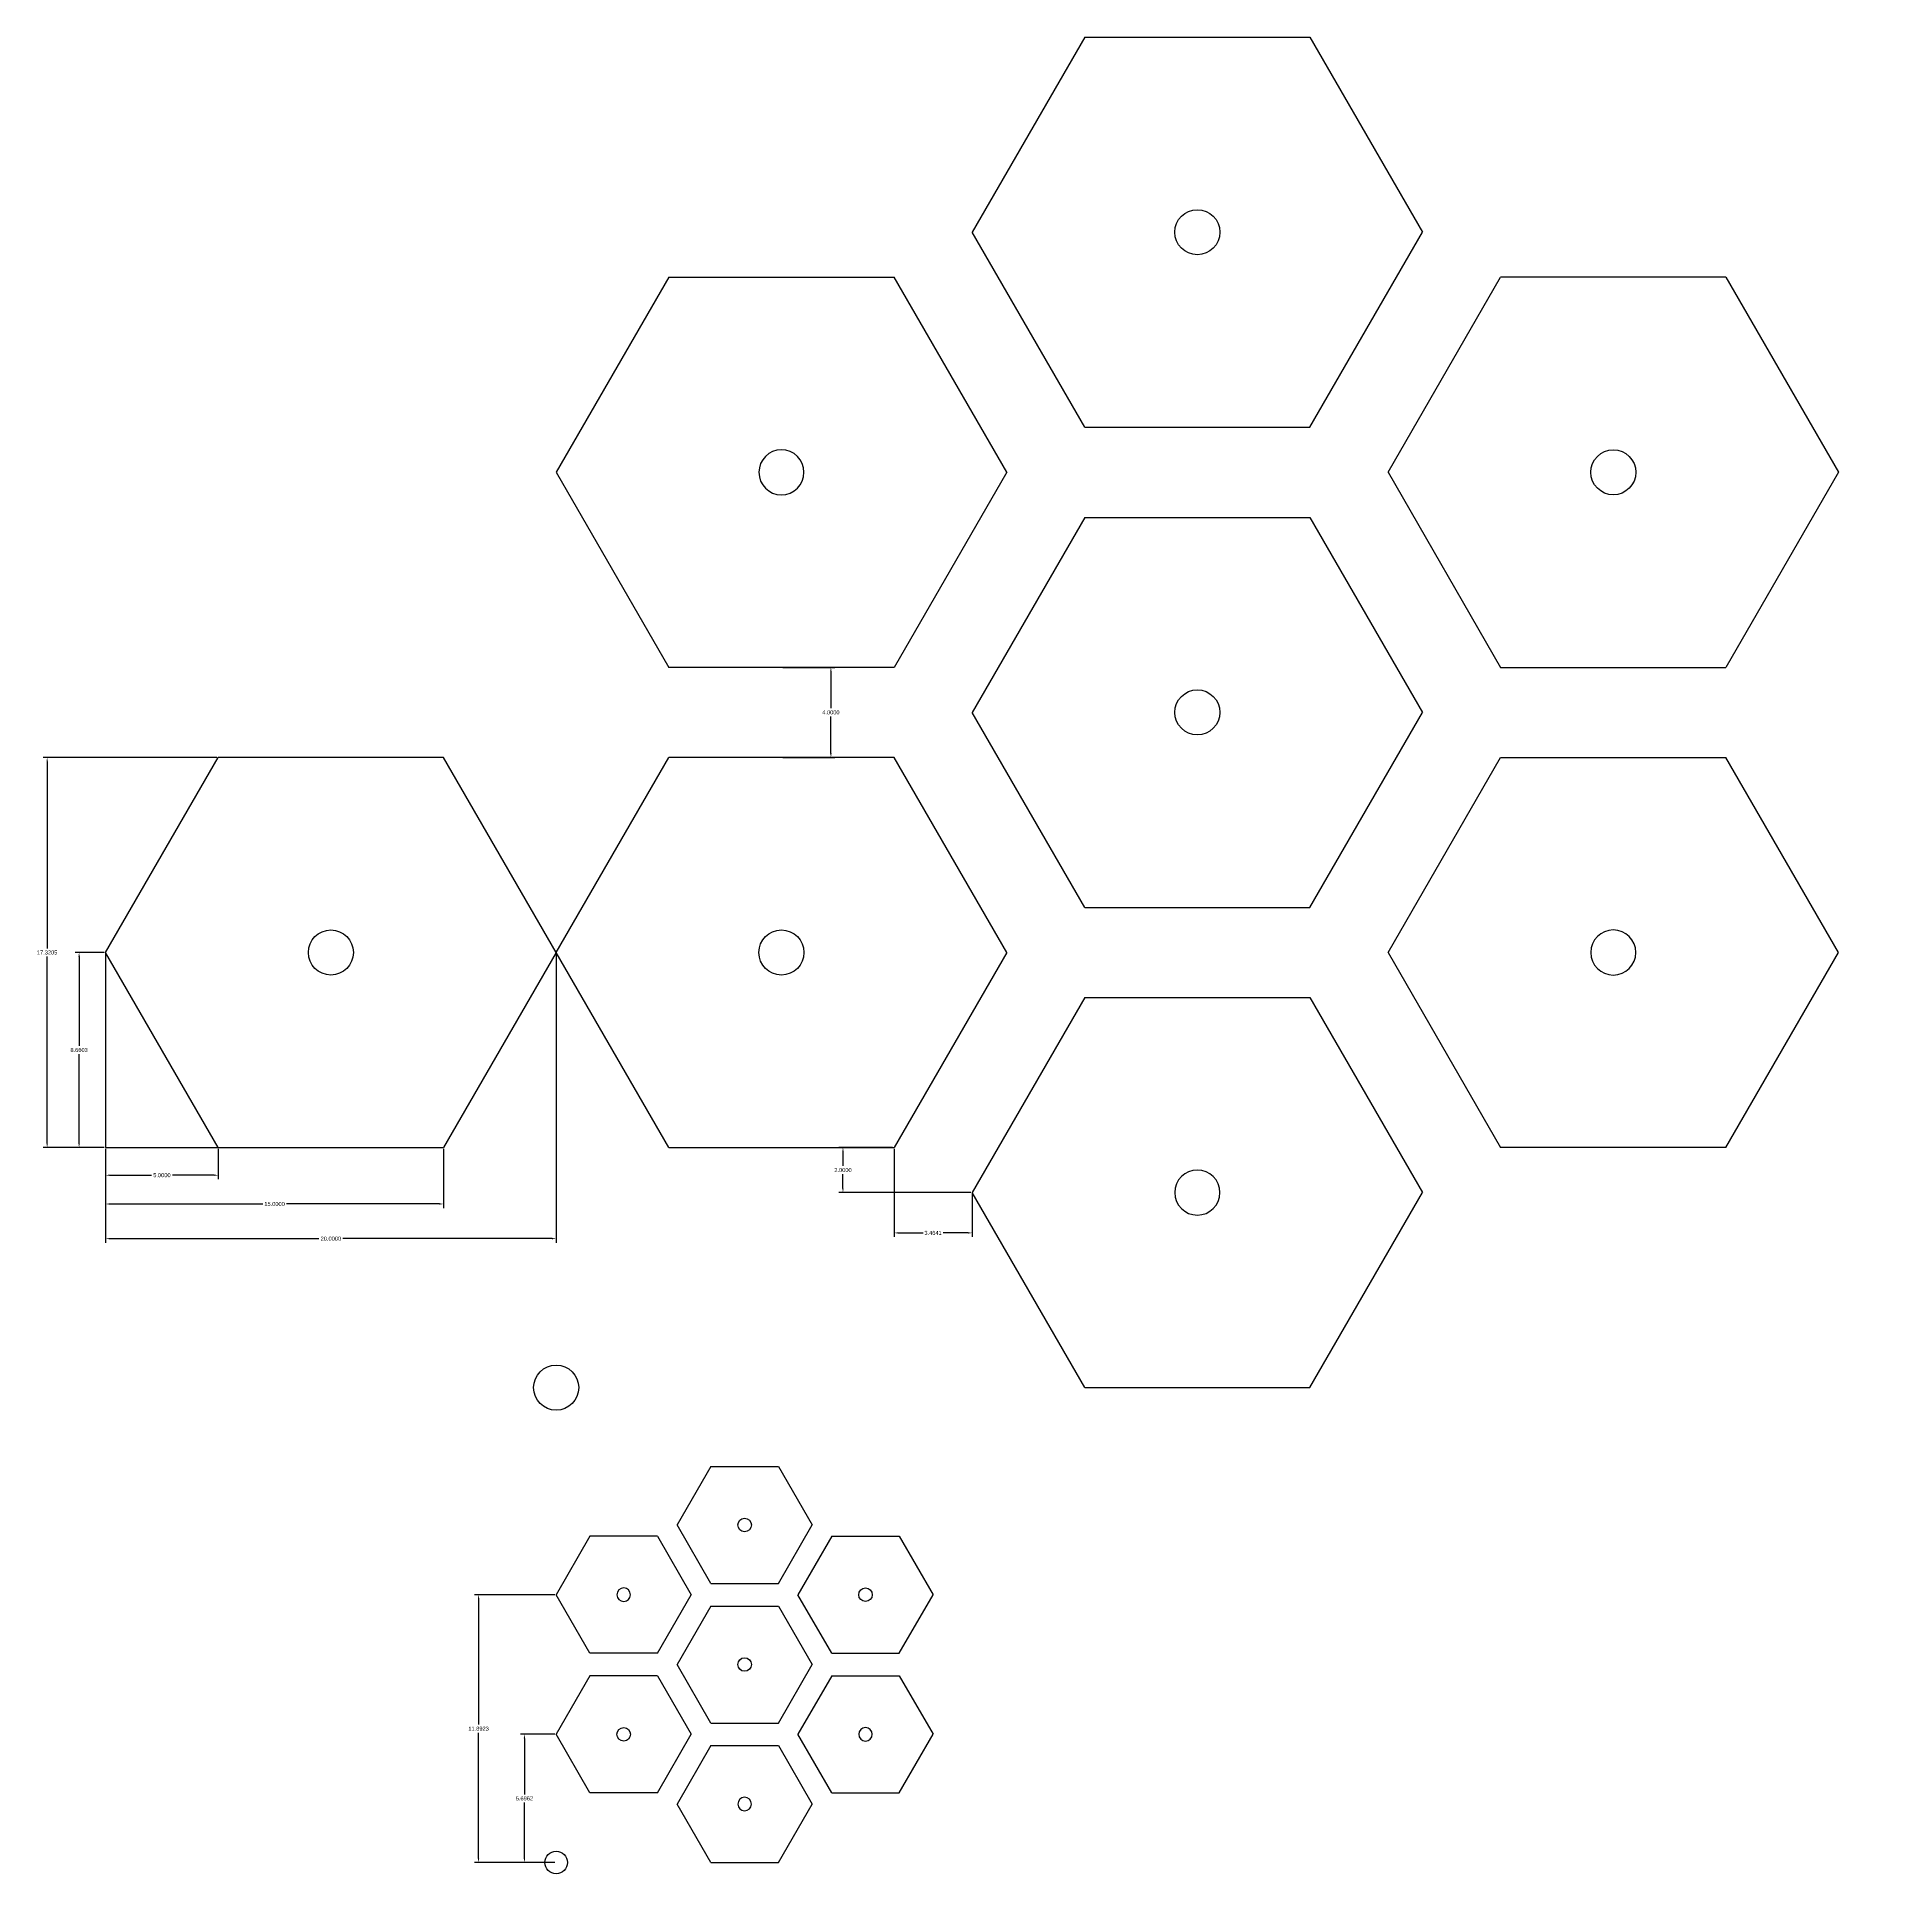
# Model space of a CAD drawing. Header units: millimetres. Extents: x -23 to 59.4, y -21.6 to 60.
import ezdxf

# ---------------------------------------------------------------- set-up
doc = ezdxf.new("R2010")
doc.units = ezdxf.units.MM
doc.header["$MEASUREMENT"] = 0
doc.layers.add('1', color=1, linetype='Continuous')
doc.styles.get("Standard").update_dxf_attribs({"font": 'arial.ttf'})
doc.dimstyles.get("Standard").update_dxf_attribs({"dimtxt": 0.18, "dimasz": 0.18, "dimexe": 0.18, "dimexo": 0.0625, "dimgap": 0.09, "dimtad": 0, "dimtih": 1, "dimtoh": 1, "dimdec": 4, "dimzin": 0, "dimdsep": 46, "dimtxsty": 'Standard', "dimcen": 0.09, "dimadec": 0, "dimazin": 0, "dimtfac": 1, "dimtdec": 4, "dimtofl": 0, "dimtmove": 0, "dimatfit": 3, "dimfxl": 1, "dimtolj": 1, "dimtzin": 0, "dimarcsym": 0})

# ---------------------------------------------------------------- blocks, each defined once
blk = doc.blocks.new('Hexagon')
for p, q in [((-1.5, 2.598), (-3, 0)), ((-1.5, 2.598), (1.5, 2.598)), ((1.5, 2.598), (3, 0)), ((-1.5, -2.598), (-3, 0)), ((1.5, -2.598), (3, 0)), ((-1.5, -2.598), (1.5, -2.598))]:
    blk.add_line(p, q)
at = {"layer": '1'}
blk.add_circle((0, 0), 0.3, dxfattribs=at)
blk = doc.blocks.new('*D2')
at = {"color": 0, "lineweight": -2, "transparency": 16777216}
for p, q in [((-0.063, -15.391), (-1.589, -15.391)), ((-1.409, -15.571), (-1.409, -18.057)), ((-1.409, -20.907), (-1.409, -18.421)), ((-0.063, -21.087), (-1.589, -21.087))]:
    blk.add_line(p, q, dxfattribs=at)
at = {"color": 0, "transparency": 16777216}
for points in [[(-1.439, -15.571), (-1.379, -15.571), (-1.409, -15.391)], [(-1.439, -20.907), (-1.379, -20.907), (-1.409, -21.087)]]:
    blk.add_solid(points, dxfattribs=at)
at = {"layer": 'Defpoints', "color": 0, "transparency": 16777216}
for p in [(-1.409, -15.391), (0, -15.391), (0, -21.087)]:
    blk.add_point(p, dxfattribs=at)
at = {"color": 0, "transparency": 16777216, "insert": (-1.409, -18.239), "char_height": 0.18, "attachment_point": 5}
blk.add_mtext('\\A1;5.6962', dxfattribs=at)
blk = doc.blocks.new('*D3')
at = {"color": 0, "lineweight": -2, "transparency": 16777216}
for p, q in [((-0.063, -9.195), (-3.623, -9.195)), ((-3.443, -9.375), (-3.443, -14.959)), ((-3.443, -20.907), (-3.443, -15.323)), ((-0.063, -21.087), (-3.623, -21.087))]:
    blk.add_line(p, q, dxfattribs=at)
at = {"color": 0, "transparency": 16777216}
for points in [[(-3.473, -9.375), (-3.413, -9.375), (-3.443, -9.195)], [(-3.473, -20.907), (-3.413, -20.907), (-3.443, -21.087)]]:
    blk.add_solid(points, dxfattribs=at)
at = {"layer": 'Defpoints', "color": 0, "transparency": 16777216}
for p in [(-3.443, -9.195), (0, -9.195), (0, -21.087)]:
    blk.add_point(p, dxfattribs=at)
at = {"color": 0, "transparency": 16777216, "insert": (-3.443, -15.141), "char_height": 0.18, "attachment_point": 5}
blk.add_mtext('\\A1;11.8923', dxfattribs=at)
blk = doc.blocks.new('*D5')
at = {"color": 0, "lineweight": -2, "transparency": 16777216}
for p, q in [((-20, 10.598), (-20, 9.252)), ((-15, 10.598), (-15, 9.252)), ((-19.82, 9.432), (-17.963, 9.432)), ((-15.18, 9.432), (-17.037, 9.432))]:
    blk.add_line(p, q, dxfattribs=at)
at = {"color": 0, "transparency": 16777216}
for points in [[(-19.82, 9.462), (-19.82, 9.402), (-20, 9.432)], [(-15.18, 9.462), (-15.18, 9.402), (-15, 9.432)]]:
    blk.add_solid(points, dxfattribs=at)
at = {"layer": 'Defpoints', "color": 0, "transparency": 16777216}
for p in [(-20, 10.66), (-15, 10.66), (-15, 9.432)]:
    blk.add_point(p, dxfattribs=at)
at = {"color": 0, "transparency": 16777216, "insert": (-17.5, 9.432), "char_height": 0.18, "attachment_point": 5}
blk.add_mtext('\\A1;5.0000', dxfattribs=at)
blk = doc.blocks.new('*D6')
at = {"color": 0, "lineweight": -2, "transparency": 16777216}
for p, q in [((-20, 10.598), (-20, 7.974)), ((-5, 10.598), (-5, 7.974)), ((-19.82, 8.154), (-13.025, 8.154)), ((-5.18, 8.154), (-11.975, 8.154))]:
    blk.add_line(p, q, dxfattribs=at)
at = {"color": 0, "transparency": 16777216}
for points in [[(-19.82, 8.184), (-19.82, 8.124), (-20, 8.154)], [(-5.18, 8.184), (-5.18, 8.124), (-5, 8.154)]]:
    blk.add_solid(points, dxfattribs=at)
at = {"layer": 'Defpoints', "color": 0, "transparency": 16777216}
for p in [(-20, 10.66), (-5, 10.66), (-20, 8.154)]:
    blk.add_point(p, dxfattribs=at)
at = {"color": 0, "transparency": 16777216, "insert": (-12.5, 8.154), "char_height": 0.18, "attachment_point": 5}
blk.add_mtext('\\A1;15.0000', dxfattribs=at)
blk = doc.blocks.new('*D7')
at = {"color": 0, "lineweight": -2, "transparency": 16777216}
for p, q in [((-20.062, 19.321), (-21.358, 19.321)), ((-21.178, 19.141), (-21.178, 15.172)), ((-21.178, 10.84), (-21.178, 14.808)), ((-20.062, 10.66), (-21.358, 10.66))]:
    blk.add_line(p, q, dxfattribs=at)
at = {"color": 0, "transparency": 16777216}
for points in [[(-21.208, 19.141), (-21.148, 19.141), (-21.178, 19.321)], [(-21.208, 10.84), (-21.148, 10.84), (-21.178, 10.66)]]:
    blk.add_solid(points, dxfattribs=at)
at = {"layer": 'Defpoints', "color": 0, "transparency": 16777216}
for p in [(-20, 19.321), (-21.178, 10.66), (-20, 10.66)]:
    blk.add_point(p, dxfattribs=at)
at = {"color": 0, "transparency": 16777216, "insert": (-21.178, 14.99), "char_height": 0.18, "attachment_point": 5}
blk.add_mtext('\\A1;8.6603', dxfattribs=at)
blk = doc.blocks.new('*D9')
at = {"color": 0, "lineweight": -2, "transparency": 16777216}
for p, q in [((0, 19.258), (0, 6.435)), ((-20, 10.598), (-20, 6.435)), ((-19.82, 6.615), (-10.535, 6.615)), ((-0.18, 6.615), (-9.465, 6.615))]:
    blk.add_line(p, q, dxfattribs=at)
at = {"color": 0, "transparency": 16777216}
for points in [[(-19.82, 6.645), (-19.82, 6.585), (-20, 6.615)], [(-0.18, 6.645), (-0.18, 6.585), (0, 6.615)]]:
    blk.add_solid(points, dxfattribs=at)
at = {"layer": 'Defpoints', "color": 0, "transparency": 16777216}
for p in [(0, 19.321), (-20, 10.66), (-20, 6.615)]:
    blk.add_point(p, dxfattribs=at)
at = {"color": 0, "transparency": 16777216, "insert": (-10, 6.615), "char_height": 0.18, "attachment_point": 5}
blk.add_mtext('\\A1;20.0000', dxfattribs=at)
blk = doc.blocks.new('*D10')
at = {"color": 0, "lineweight": -2, "transparency": 16777216}
for p, q in [((-15.062, 27.981), (-22.777, 27.981)), ((-22.597, 27.801), (-22.597, 19.502)), ((-22.597, 10.84), (-22.597, 19.139)), ((-20.062, 10.66), (-22.777, 10.66))]:
    blk.add_line(p, q, dxfattribs=at)
at = {"color": 0, "transparency": 16777216}
for points in [[(-22.627, 27.801), (-22.567, 27.801), (-22.597, 27.981)], [(-22.627, 10.84), (-22.567, 10.84), (-22.597, 10.66)]]:
    blk.add_solid(points, dxfattribs=at)
at = {"layer": 'Defpoints', "color": 0, "transparency": 16777216}
for p in [(-15, 27.981), (-22.597, 10.66), (-20, 10.66)]:
    blk.add_point(p, dxfattribs=at)
at = {"color": 0, "transparency": 16777216, "insert": (-22.597, 19.321), "char_height": 0.18, "attachment_point": 5}
blk.add_mtext('\\A1;17.3205', dxfattribs=at)
blk = doc.blocks.new('*D11')
at = {"color": 0, "lineweight": -2, "transparency": 16777216}
for p, q in [((10.062, 31.981), (12.377, 31.981)), ((12.197, 31.801), (12.197, 30.163)), ((12.197, 28.161), (12.197, 29.799)), ((10.062, 27.981), (12.377, 27.981))]:
    blk.add_line(p, q, dxfattribs=at)
at = {"color": 0, "transparency": 16777216}
for points in [[(12.167, 31.801), (12.227, 31.801), (12.197, 31.981)], [(12.167, 28.161), (12.227, 28.161), (12.197, 27.981)]]:
    blk.add_solid(points, dxfattribs=at)
at = {"layer": 'Defpoints', "color": 0, "transparency": 16777216}
for p in [(10, 31.981), (12.197, 31.981), (10, 27.981)]:
    blk.add_point(p, dxfattribs=at)
at = {"color": 0, "transparency": 16777216, "insert": (12.197, 29.981), "char_height": 0.18, "attachment_point": 5}
blk.add_mtext('\\A1;4.0000', dxfattribs=at)
blk = doc.blocks.new('*D12')
at = {"color": 0, "lineweight": -2, "transparency": 16777216}
for p, q in [((14.937, 10.66), (12.553, 10.66)), ((12.733, 10.48), (12.733, 9.842)), ((12.733, 8.84), (12.733, 9.478)), ((18.402, 8.66), (12.553, 8.66))]:
    blk.add_line(p, q, dxfattribs=at)
at = {"color": 0, "transparency": 16777216}
for points in [[(12.703, 10.48), (12.763, 10.48), (12.733, 10.66)], [(12.703, 8.84), (12.763, 8.84), (12.733, 8.66)]]:
    blk.add_solid(points, dxfattribs=at)
at = {"layer": 'Defpoints', "color": 0, "transparency": 16777216}
for p in [(12.733, 10.66), (15, 10.66), (18.464, 8.66)]:
    blk.add_point(p, dxfattribs=at)
at = {"color": 0, "transparency": 16777216, "insert": (12.733, 9.66), "char_height": 0.18, "attachment_point": 5}
blk.add_mtext('\\A1;2.0000', dxfattribs=at)
blk = doc.blocks.new('*D13')
at = {"color": 0, "lineweight": -2, "transparency": 16777216}
for p, q in [((15, 10.598), (15, 6.69)), ((18.464, 8.598), (18.464, 6.69)), ((15.18, 6.87), (16.286, 6.87)), ((18.284, 6.87), (17.178, 6.87))]:
    blk.add_line(p, q, dxfattribs=at)
at = {"color": 0, "transparency": 16777216}
for points in [[(15.18, 6.9), (15.18, 6.84), (15, 6.87)], [(18.284, 6.9), (18.284, 6.84), (18.464, 6.87)]]:
    blk.add_solid(points, dxfattribs=at)
at = {"layer": 'Defpoints', "color": 0, "transparency": 16777216}
for p in [(15, 10.66), (18.464, 8.66), (18.464, 6.87)]:
    blk.add_point(p, dxfattribs=at)
at = {"color": 0, "transparency": 16777216, "insert": (16.732, 6.87), "char_height": 0.18, "attachment_point": 5}
blk.add_mtext('\\A1;3.4641', dxfattribs=at)

msp = doc.modelspace()

# ---------------------------------------------------------------- linework, layer by layer
for p, q in [((-20, 19.32051), (-20, 10.66025)), ((-20, 10.66025), (-15, 10.66025))]:
    msp.add_line(p, q)
for centre, radius in [((0, 0), 1), ((0, -21.08745), 0.5)]:
    msp.add_circle(centre, radius)

# ---------------------------------------------------------------- block references
at = {"xscale": 3.3333333, "yscale": 3.3333333, "zscale": 3.3333333}
for p in [(28.4641, 51.30127), (28.4641, 29.98076)]:
    msp.add_blockref('Hexagon', p, dxfattribs=at)
at = {"yscale": 3.3333333, "zscale": 3.3333333}
for p, xscale, rotation in [((10, 40.64102), -3.3333333, 60.00000000000002), ((46.9282, 40.64102), 3.3333333, 300.0000000000001), ((-10, 19.32051), 3.3333333, 120), ((10, 19.32051), 3.3333333, 120), ((46.9282, 19.32051), -3.3333333, 240), ((28.4641, 8.66025), -3.3333333, 180)]:
    msp.add_blockref('Hexagon', p, dxfattribs=dict(at, xscale=xscale, rotation=rotation))
for p in [(8.36603, -6.09707), (13.73205, -9.19515), (8.36603, -12.29322)]:
    msp.add_blockref('Hexagon', p)
at = {"xscale": -1}
msp.add_blockref('Hexagon', (3, -9.19515), dxfattribs=at)
at = {"rotation": 180}
msp.add_blockref('Hexagon', (3, -15.3913), dxfattribs=at)
at = {"xscale": -1, "rotation": 180}
for p in [(13.73205, -15.3913), (8.36603, -18.48938)]:
    msp.add_blockref('Hexagon', p, dxfattribs=at)

# ---------------------------------------------------------------- dimensions: what is measured, and where the dimension line sits
for base, p1, p2, picture, middle in [((12.19713, 31.98076), (10, 27.98076), (10, 31.98076), '*D11', (12.19713, 29.98076)), ((-22.59687, 10.66025), (-15, 27.98076), (-20, 10.66025), '*D10', (-22.59687, 19.32051)), ((-21.17781, 10.66025), (-20, 19.32051), (-20, 10.66025), '*D7', (-21.17781, 14.99038)), ((12.73331, 10.66025), (18.4641, 8.66025), (15, 10.66025), '*D12', (12.73331, 9.66025)), ((-3.44294, -9.19515), (0, -21.08745), (0, -9.19515), '*D3', (-3.44294, -15.1413)), ((-1.409188, -15.391301), (0, -21.087454), (0, -15.391301), '*D2', (-1.409188, -18.239377))]:
    dim = msp.add_linear_dim(base=base, p1=p1, p2=p2, angle=90, dimstyle='Standard')
    dim.commit()
    dim.dimension.update_dxf_attribs({"geometry": picture, "text_midpoint": middle})
for base, p1, p2, picture, middle in [((-20, 6.6147), (0, 19.32051), (-20, 10.66025), '*D9', (-10, 6.6147)), ((-15, 9.43163), (-20, 10.66025), (-15, 10.66025), '*D5', (-17.5, 9.43163)), ((-20, 8.15403), (-5, 10.66025), (-20, 10.66025), '*D6', (-12.5, 8.15403)), ((18.4641, 6.87044), (15, 10.66025), (18.4641, 8.66025), '*D13', (16.73205, 6.87044))]:
    dim = msp.add_linear_dim(base=base, p1=p1, p2=p2, dimstyle='Standard')
    dim.commit()
    dim.dimension.update_dxf_attribs({"geometry": picture, "text_midpoint": middle})

doc.saveas('drawing.dxf')
